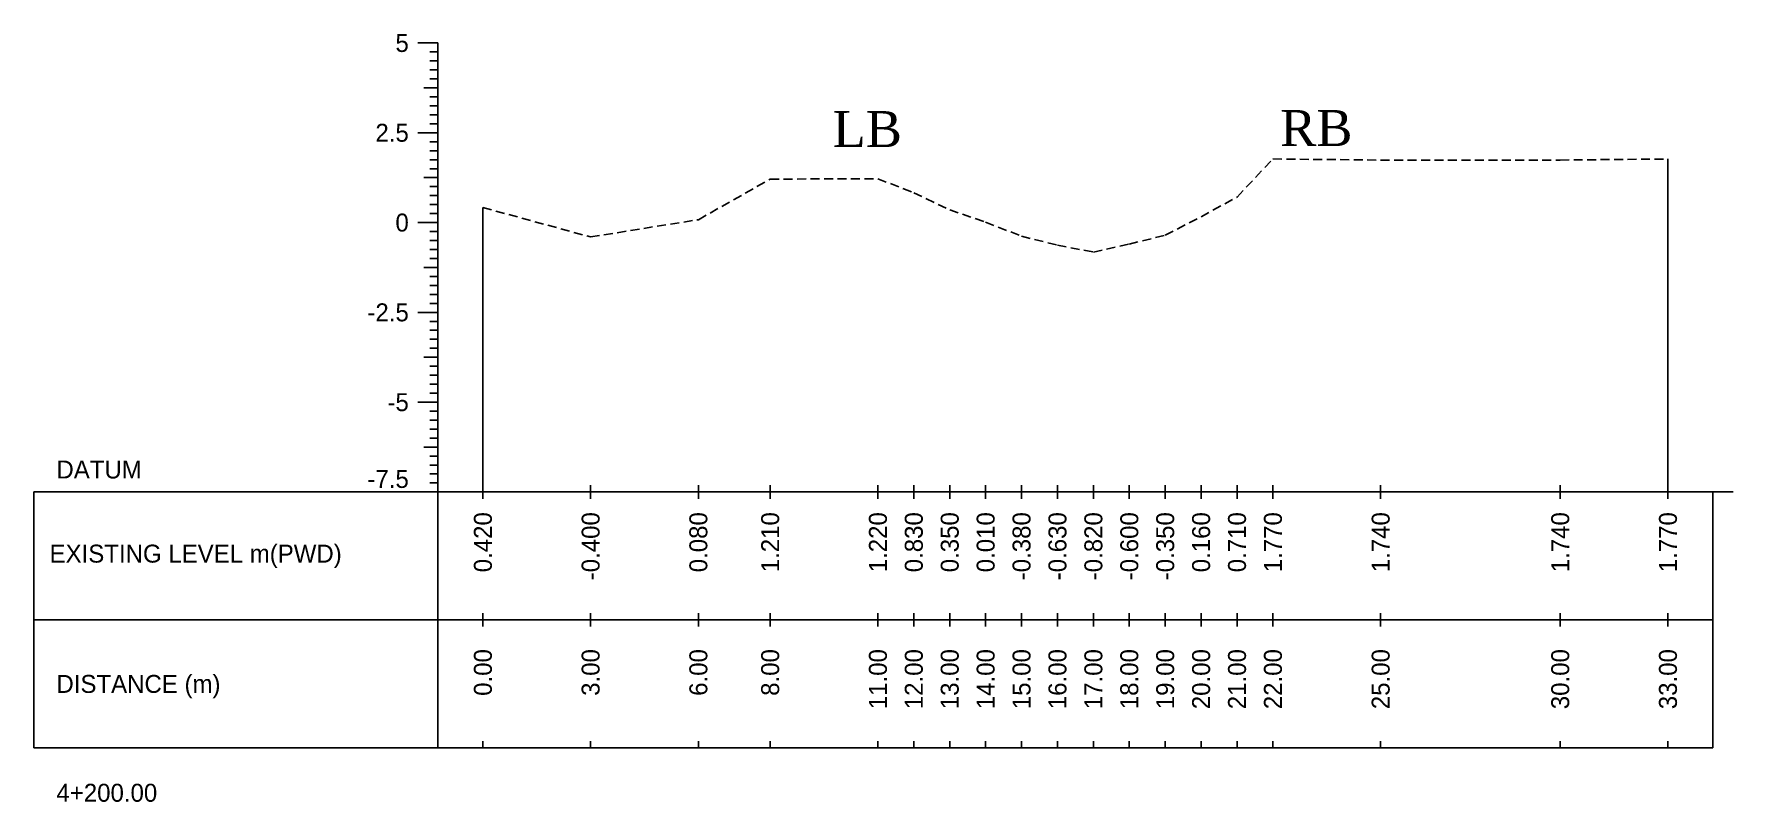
# Model space of a CAD drawing. Header units: inches. Extents: x 6579 to 9220, y -2276 to -1013.
# Drawn here: x 8655.2 to 8702.51, y -1369.53 to -1348.14 of the extents above; entities that cross this region are included whole.
import ezdxf
from ezdxf.enums import TextEntityAlignment as Align

# ---------------------------------------------------------------- set-up
doc = ezdxf.new("R2010")
doc.units = ezdxf.units.IN
doc.header["$MEASUREMENT"] = 0
doc.linetypes.add('HIDDEN', pattern=[0.375, 0.25, -0.125])
doc.layers.add('CS_Drawing', color=7, linetype='Continuous')
doc.layers.add('GL', color=3, linetype='HIDDEN')
doc.styles.add('romans', font='romans.shx')

msp = doc.modelspace()

# ---------------------------------------------------------------- texts
at = {"char_height": 1, "width": 263.40586, "attachment_point": 1, "style": 'romans'}
for s, insert in [('{\\fTimes New Roman|b0|i0|c0|p18;LB}', (8677.44, -1350.29)), ('{\\fTimes New Roman|b0|i0|c0|p18;RB}', (8689.902, -1350.261))]:
    msp.add_mtext(s, dxfattribs=dict(at, insert=insert))
at = {"layer": 'CS_Drawing'}
for s, p in [('5', (8665.637, -1348.394)), ('2.5', (8665.637, -1350.894)), ('0', (8665.637, -1353.394)), ('-2.5', (8665.637, -1355.894)), ('-5', (8665.637, -1358.394))]:
    msp.add_text(s, height=0.5, dxfattribs=at).set_placement(p, align=Align.MIDDLE_RIGHT)
for s, p in [('DATUM', (8655.825, -1360.269)), ('EXISTING LEVEL m(PWD)', (8655.634, -1362.611)), ('DISTANCE (m)', (8655.825, -1366.238)), ('4+200.00', (8655.825, -1369.269))]:
    msp.add_text(s, height=0.5, dxfattribs=at).set_placement(p, align=Align.MIDDLE_LEFT)
msp.add_text('-7.5', height=0.5, dxfattribs=at).set_placement((8665.637, -1360.782), align=Align.RIGHT)
for s, p in [('0.420', (8667.7, -1361.457)), ('-0.400', (8670.7, -1361.457)), ('0.080', (8673.7, -1361.457)), ('1.210', (8675.7, -1361.457)), ('1.220', (8678.7, -1361.457)), ('0.830', (8679.7, -1361.457)), ('0.350', (8680.7, -1361.457)), ('0.010', (8681.7, -1361.457)), ('-0.380', (8682.7, -1361.457)), ('-0.630', (8683.7, -1361.457)), ('-0.820', (8684.7, -1361.457)), ('-0.600', (8685.7, -1361.457)), ('-0.350', (8686.7, -1361.457)), ('0.160', (8687.7, -1361.457)), ('0.710', (8688.7, -1361.457)), ('1.770', (8689.7, -1361.457)), ('1.740', (8692.7, -1361.457)), ('1.740', (8697.7, -1361.457)), ('1.770', (8700.7, -1361.457)), ('0.00', (8667.7, -1365.269)), ('3.00', (8670.7, -1365.269)), ('6.00', (8673.7, -1365.269)), ('8.00', (8675.7, -1365.269)), ('11.00', (8678.7, -1365.269)), ('12.00', (8679.7, -1365.269)), ('13.00', (8680.7, -1365.269)), ('14.00', (8681.7, -1365.269)), ('15.00', (8682.7, -1365.269)), ('16.00', (8683.7, -1365.269)), ('17.00', (8684.7, -1365.269)), ('18.00', (8685.7, -1365.269)), ('19.00', (8686.7, -1365.269)), ('20.00', (8687.7, -1365.269)), ('21.00', (8688.7, -1365.269)), ('22.00', (8689.7, -1365.269)), ('25.00', (8692.7, -1365.269)), ('30.00', (8697.7, -1365.269)), ('33.00', (8700.7, -1365.269))]:
    msp.add_text(s, height=0.5, rotation=90, dxfattribs=at).set_placement(p, align=Align.MIDDLE_RIGHT)

# ---------------------------------------------------------------- linework, layer by layer
at = {"layer": 'CS_Drawing'}
for p, q in [((8666.45, -1348.394), (8665.887, -1348.394)), ((8666.45, -1348.394), (8666.056, -1348.394)), ((8666.45, -1348.394), (8666.225, -1348.394)), ((8666.45, -1360.894), (8666.45, -1348.394)), ((8666.45, -1348.644), (8666.225, -1348.644)), ((8666.45, -1348.894), (8666.225, -1348.894)), ((8666.45, -1349.144), (8666.225, -1349.144)), ((8666.45, -1349.644), (8666.056, -1349.644)), ((8666.45, -1349.394), (8666.225, -1349.394)), ((8666.45, -1349.644), (8666.225, -1349.644)), ((8666.45, -1349.894), (8666.225, -1349.894)), ((8666.45, -1350.144), (8666.225, -1350.144)), ((8666.45, -1350.394), (8666.225, -1350.394)), ((8666.45, -1350.644), (8666.225, -1350.644)), ((8666.45, -1350.894), (8665.887, -1350.894)), ((8666.45, -1350.894), (8666.056, -1350.894)), ((8666.45, -1350.894), (8666.225, -1350.894)), ((8666.45, -1351.144), (8666.225, -1351.144)), ((8666.45, -1351.394), (8666.225, -1351.394)), ((8666.45, -1351.644), (8666.225, -1351.644)), ((8700.7, -1360.894), (8700.7, -1351.624)), ((8666.45, -1352.144), (8666.056, -1352.144)), ((8666.45, -1351.894), (8666.225, -1351.894)), ((8666.45, -1352.144), (8666.225, -1352.144)), ((8666.45, -1352.394), (8666.225, -1352.394)), ((8666.45, -1352.644), (8666.225, -1352.644)), ((8666.45, -1352.894), (8666.225, -1352.894)), ((8667.7, -1360.894), (8667.7, -1352.974)), ((8666.45, -1353.394), (8665.887, -1353.394)), ((8666.45, -1353.394), (8666.056, -1353.394)), ((8666.45, -1353.144), (8666.225, -1353.144)), ((8666.45, -1353.394), (8666.225, -1353.394)), ((8666.45, -1353.644), (8666.225, -1353.644)), ((8666.45, -1353.894), (8666.225, -1353.894)), ((8666.45, -1354.144), (8666.225, -1354.144)), ((8666.45, -1354.394), (8666.225, -1354.394)), ((8666.45, -1354.644), (8666.056, -1354.644)), ((8666.45, -1354.644), (8666.225, -1354.644)), ((8666.45, -1354.894), (8666.225, -1354.894)), ((8666.45, -1355.144), (8666.225, -1355.144)), ((8666.45, -1355.394), (8666.225, -1355.394)), ((8666.45, -1355.894), (8665.887, -1355.894)), ((8666.45, -1355.894), (8666.056, -1355.894)), ((8666.45, -1355.644), (8666.225, -1355.644)), ((8666.45, -1355.894), (8666.225, -1355.894)), ((8666.45, -1356.144), (8666.225, -1356.144)), ((8666.45, -1356.394), (8666.225, -1356.394)), ((8666.45, -1356.644), (8666.225, -1356.644)), ((8666.45, -1356.894), (8666.225, -1356.894)), ((8666.45, -1357.144), (8666.056, -1357.144)), ((8666.45, -1357.144), (8666.225, -1357.144)), ((8666.45, -1357.394), (8666.225, -1357.394)), ((8666.45, -1357.644), (8666.225, -1357.644)), ((8666.45, -1357.894), (8666.225, -1357.894)), ((8666.45, -1358.144), (8666.225, -1358.144)), ((8666.45, -1358.394), (8665.887, -1358.394)), ((8666.45, -1358.394), (8666.056, -1358.394)), ((8666.45, -1358.394), (8666.225, -1358.394)), ((8666.45, -1358.644), (8666.225, -1358.644)), ((8666.45, -1358.894), (8666.225, -1358.894)), ((8666.45, -1359.144), (8666.225, -1359.144)), ((8666.45, -1359.644), (8666.056, -1359.644)), ((8666.45, -1359.394), (8666.225, -1359.394)), ((8666.45, -1359.644), (8666.225, -1359.644)), ((8666.45, -1359.894), (8666.225, -1359.894)), ((8666.45, -1360.144), (8666.225, -1360.144)), ((8666.45, -1360.394), (8666.225, -1360.394)), ((8666.45, -1360.644), (8666.225, -1360.644)), ((8667.7, -1361.082), (8667.7, -1360.707)), ((8670.7, -1361.082), (8670.7, -1360.707)), ((8673.7, -1361.082), (8673.7, -1360.707)), ((8675.7, -1361.082), (8675.7, -1360.707)), ((8678.7, -1361.082), (8678.7, -1360.707)), ((8679.7, -1361.082), (8679.7, -1360.707)), ((8680.7, -1361.082), (8680.7, -1360.707)), ((8681.7, -1361.082), (8681.7, -1360.707)), ((8682.7, -1361.082), (8682.7, -1360.707)), ((8683.7, -1361.082), (8683.7, -1360.707)), ((8684.7, -1361.082), (8684.7, -1360.707)), ((8685.7, -1361.082), (8685.7, -1360.707)), ((8686.7, -1361.082), (8686.7, -1360.707)), ((8687.7, -1361.082), (8687.7, -1360.707)), ((8688.7, -1361.082), (8688.7, -1360.707)), ((8689.7, -1361.082), (8689.7, -1360.707)), ((8692.7, -1361.082), (8692.7, -1360.707)), ((8697.7, -1361.082), (8697.7, -1360.707)), ((8700.7, -1361.082), (8700.7, -1360.707)), ((8655.2, -1360.894), (8666.45, -1360.894)), ((8655.2, -1360.894), (8655.2, -1368.019)), ((8666.45, -1360.894), (8665.887, -1360.894)), ((8666.45, -1360.894), (8666.056, -1360.894)), ((8666.45, -1360.894), (8666.225, -1360.894)), ((8666.45, -1360.894), (8701.95, -1360.894)), ((8666.45, -1360.894), (8666.45, -1368.019)), ((8701.95, -1360.894), (8702.512, -1360.894)), ((8701.95, -1360.894), (8702.343, -1360.894)), ((8701.95, -1360.894), (8702.175, -1360.894)), ((8701.95, -1360.894), (8701.95, -1368.019)), ((8655.2, -1364.457), (8666.45, -1364.457)), ((8666.45, -1364.457), (8701.95, -1364.457)), ((8666.45, -1364.457), (8701.95, -1364.457)), ((8667.7, -1364.644), (8667.7, -1364.269)), ((8670.7, -1364.644), (8670.7, -1364.269)), ((8673.7, -1364.644), (8673.7, -1364.269)), ((8675.7, -1364.644), (8675.7, -1364.269)), ((8678.7, -1364.644), (8678.7, -1364.269)), ((8679.7, -1364.644), (8679.7, -1364.269)), ((8680.7, -1364.644), (8680.7, -1364.269)), ((8681.7, -1364.644), (8681.7, -1364.269)), ((8682.7, -1364.644), (8682.7, -1364.269)), ((8683.7, -1364.644), (8683.7, -1364.269)), ((8684.7, -1364.644), (8684.7, -1364.269)), ((8685.7, -1364.644), (8685.7, -1364.269)), ((8686.7, -1364.644), (8686.7, -1364.269)), ((8687.7, -1364.644), (8687.7, -1364.269)), ((8688.7, -1364.644), (8688.7, -1364.269)), ((8689.7, -1364.644), (8689.7, -1364.269)), ((8692.7, -1364.644), (8692.7, -1364.269)), ((8697.7, -1364.644), (8697.7, -1364.269)), ((8700.7, -1364.644), (8700.7, -1364.269)), ((8655.2, -1368.019), (8666.45, -1368.019)), ((8666.45, -1368.019), (8701.95, -1368.019)), ((8667.7, -1368.019), (8667.7, -1367.832)), ((8670.7, -1368.019), (8670.7, -1367.832)), ((8673.7, -1368.019), (8673.7, -1367.832)), ((8675.7, -1368.019), (8675.7, -1367.832)), ((8678.7, -1368.019), (8678.7, -1367.832)), ((8679.7, -1368.019), (8679.7, -1367.832)), ((8680.7, -1368.019), (8680.7, -1367.832)), ((8681.7, -1368.019), (8681.7, -1367.832)), ((8682.7, -1368.019), (8682.7, -1367.832)), ((8683.7, -1368.019), (8683.7, -1367.832)), ((8684.7, -1368.019), (8684.7, -1367.832)), ((8685.7, -1368.019), (8685.7, -1367.832)), ((8686.7, -1368.019), (8686.7, -1367.832)), ((8687.7, -1368.019), (8687.7, -1367.832)), ((8688.7, -1368.019), (8688.7, -1367.832)), ((8689.7, -1368.019), (8689.7, -1367.832)), ((8692.7, -1368.019), (8692.7, -1367.832)), ((8697.7, -1368.019), (8697.7, -1367.832)), ((8700.7, -1368.019), (8700.7, -1367.832))]:
    msp.add_line(p, q, dxfattribs=at)
at = {"layer": 'GL'}
msp.add_lwpolyline([(8667.7, -1352.974), (8670.7, -1353.794), (8673.7, -1353.314), (8675.7, -1352.184), (8678.7, -1352.174), (8679.7, -1352.564), (8680.7, -1353.044), (8681.7, -1353.384), (8682.7, -1353.774), (8683.7, -1354.024), (8684.7, -1354.214), (8685.7, -1353.994), (8686.7, -1353.744), (8687.7, -1353.234), (8688.7, -1352.684), (8689.7, -1351.624), (8692.7, -1351.654), (8697.7, -1351.654), (8700.7, -1351.624)], dxfattribs=at)

msp.set_redraw_order([(e.dxf.handle, doc.entitydb.next_handle()) for e in msp.query("TEXT MTEXT ATTDEF DIMENSION ARC_DIMENSION")])  # texts and dimensions are drawn at this point

doc.saveas('drawing.dxf')
